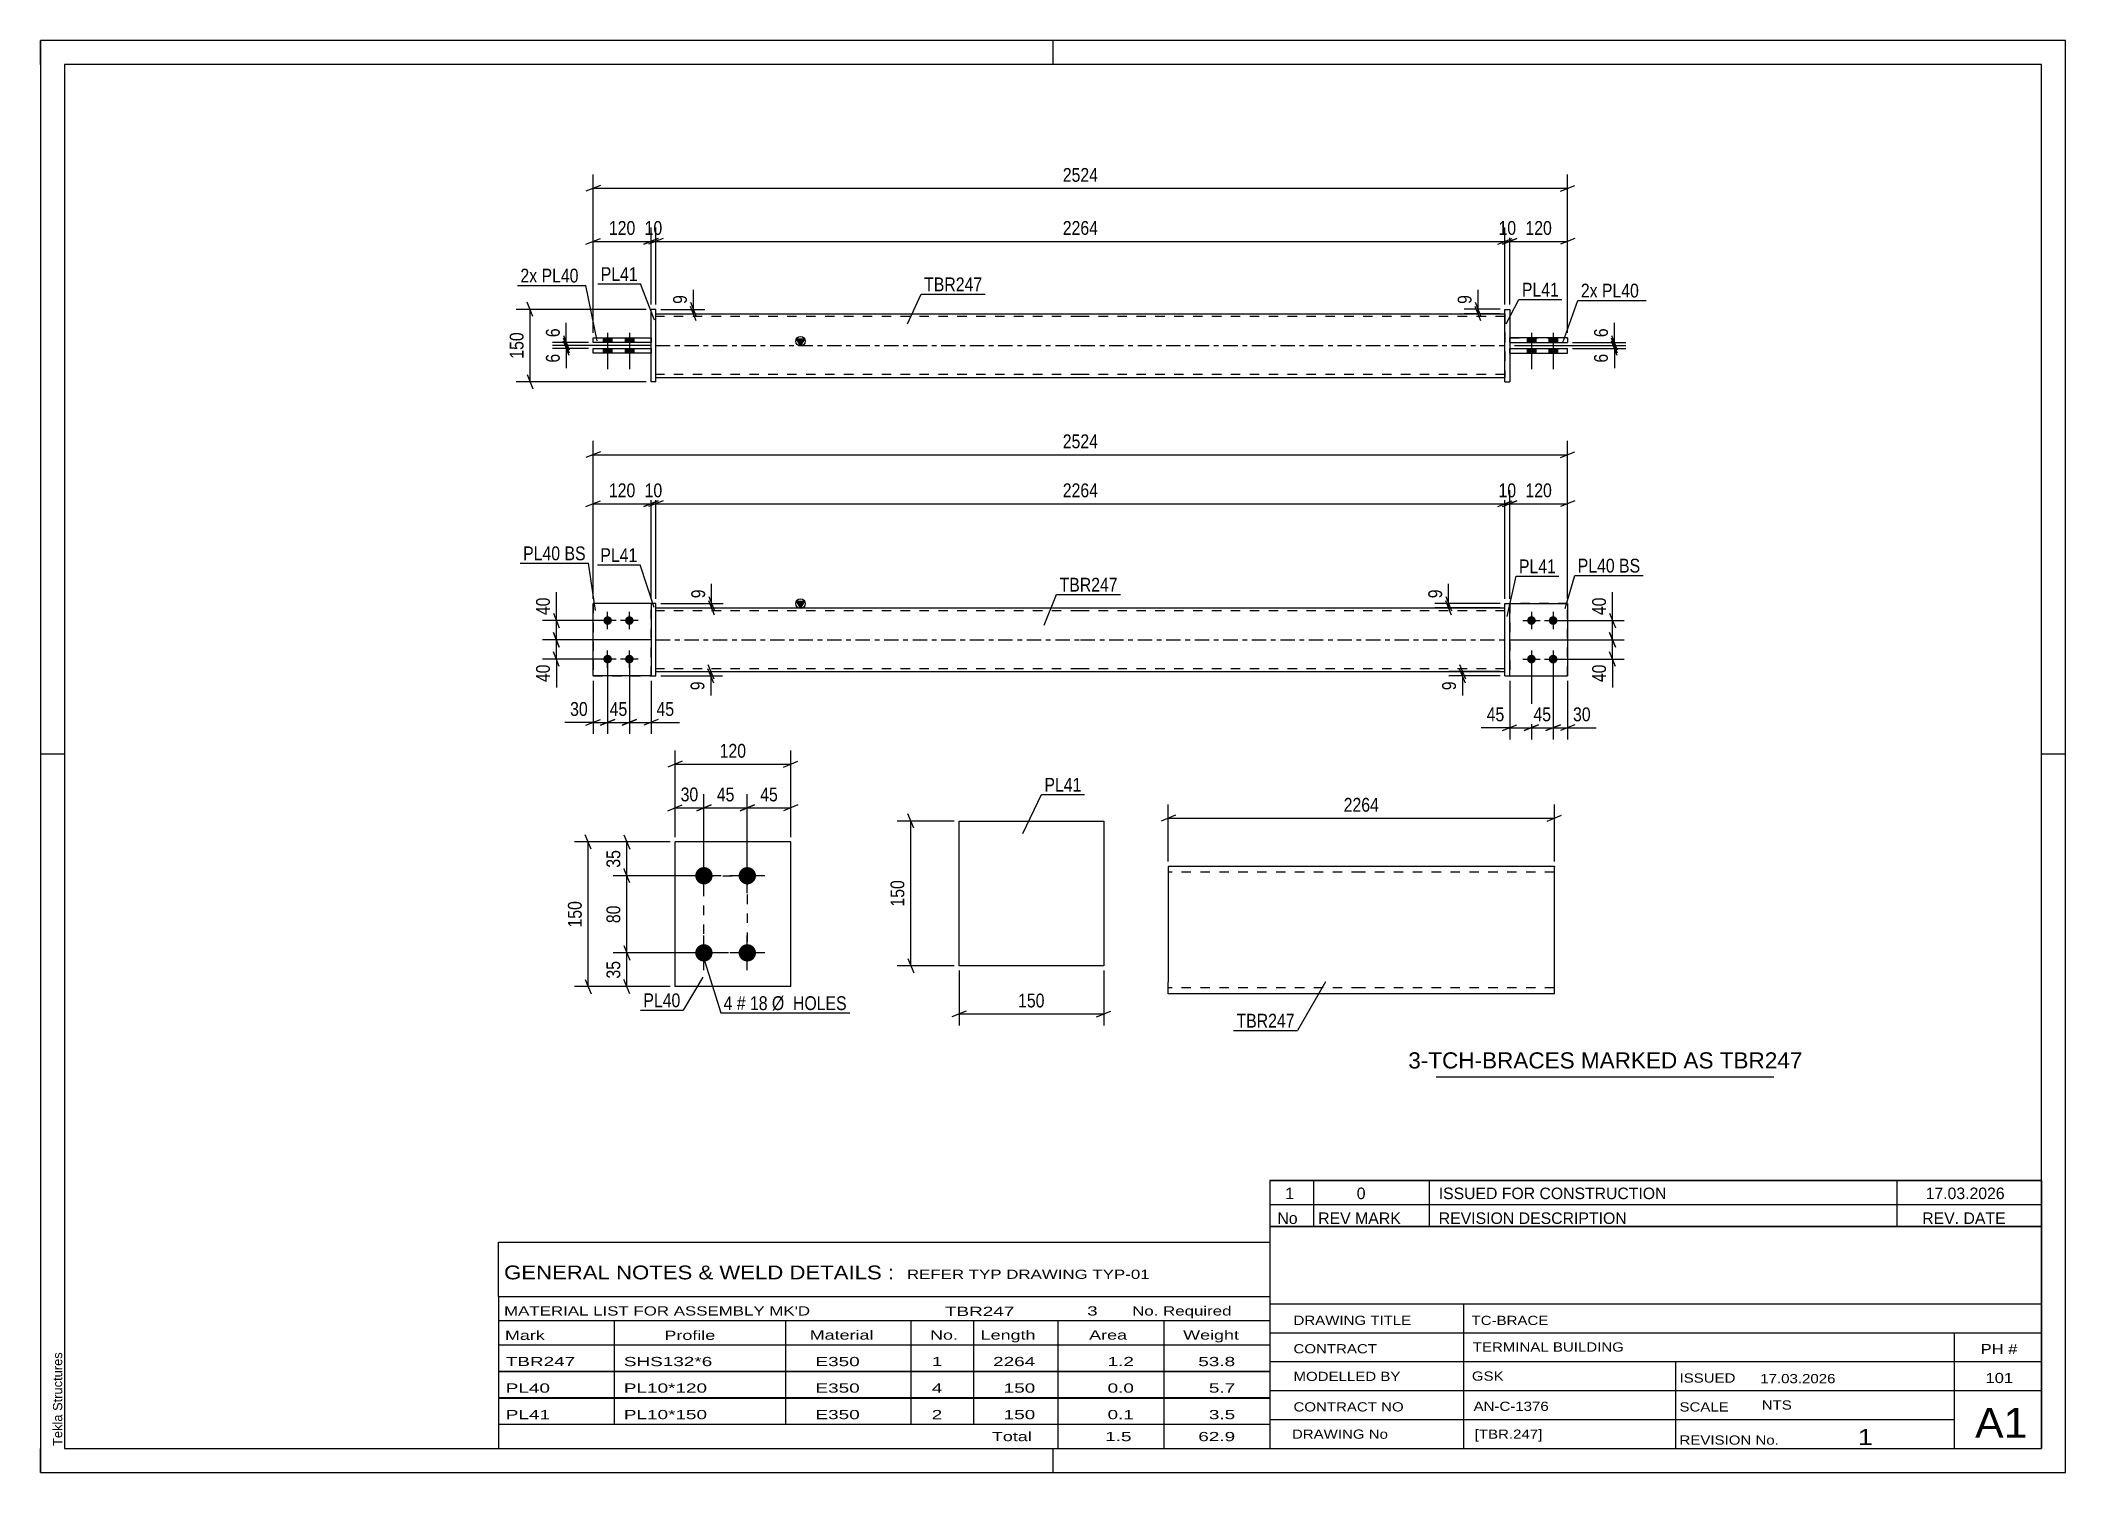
# Model space of a CAD drawing. Header units: millimetres. Extents: x 0 to 420, y 0 to 297.
import ezdxf

# ---------------------------------------------------------------- set-up
doc = ezdxf.new("R2010")
doc.units = ezdxf.units.MM
doc.linetypes.add('DXK_LINE_DOT2', pattern=[3.9198, 1.9599, -1.9599])
doc.linetypes.add('DXK_LINE_DOT3', pattern=[5.9187, 2.979, -0.9799, 0.9799, -0.9799])
doc.styles.add('Arial', font='ARIAL.TTF', dxfattribs={"height": 0.2})
doc.styles.add('Arial Narrow', font='ARIALN.TTF', dxfattribs={"height": 0.2})

# ---------------------------------------------------------------- blocks, each defined once
blk = doc.blocks.new('Unknown-582683552-1127')
at = {"color": 5, "linetype": 'Continuous'}
for p, q in [((420, 297), (0, 297)), ((0, 297), (0, 0)), ((0, 292), (0, 297)), ((210, 292), (210, 297)), ((420, 0), (420, 297)), ((415, 292), (5, 292)), ((5, 292), (5, 5)), ((415, 5), (415, 292)), ((5, 149), (0, 149)), ((420, 149), (415, 149)), ((0, 0), (0, 5)), ((5, 5), (415, 5)), ((210, 0), (210, 5)), ((0, 0), (420, 0))]:
    blk.add_line(p, q, dxfattribs=at)
at = {"color": 174, "linetype": 'Continuous', "style": 'Arial'}
blk.add_text('Tekla Structures', height=1.9102, rotation=90, dxfattribs=at).set_placement((4.5, 5.5))
blk = doc.blocks.new('Bolt-582683552-1424 - 1364')
at = {"linetype": 'Continuous'}
for points in [[(117.63, 175.8, -1), (117.63, 177.6, -1)], [(122.13, 175.8, -1), (122.13, 177.6, -1)], [(117.63, 167.8, -1), (117.63, 169.6, -1)], [(122.13, 167.8, -1), (122.13, 169.6, -1)]]:
    blk.add_hatch(color=1, dxfattribs=at).paths.add_polyline_path(points)
at = {"color": 1, "linetype": 'Continuous'}
for p, q in [((119.43, 176.7), (115.83, 176.7)), ((117.63, 174.9), (117.63, 178.5)), ((123.93, 176.7), (120.33, 176.7)), ((122.13, 174.9), (122.13, 178.5)), ((119.43, 168.7), (115.83, 168.7)), ((117.63, 166.9), (117.63, 170.5)), ((123.93, 168.7), (120.33, 168.7)), ((122.13, 166.9), (122.13, 170.5))]:
    blk.add_line(p, q, dxfattribs=at)
blk = doc.blocks.new('Part-582683552-1392 - 1364')
at = {"color": 7, "linetype": 'DXK_LINE_DOT2'}
for p, q in [((316.73, 180.2), (304.73, 180.2)), ((304.73, 180.2), (304.73, 165.2)), ((316.73, 165.2), (316.73, 180.2)), ((304.73, 165.2), (316.73, 165.2))]:
    blk.add_line(p, q, dxfattribs=at)
blk = doc.blocks.new('Part-582683552-1413 - 1364')
at = {"color": 2, "linetype": 'Continuous'}
for p, q in [((303.73, 180.2), (304.73, 180.2)), ((303.73, 165.2), (303.73, 180.2)), ((304.73, 165.2), (304.73, 180.2)), ((303.73, 165.2), (303.73, 165.2)), ((303.73, 165.2), (304.73, 165.2))]:
    blk.add_line(p, q, dxfattribs=at)
at = {"color": 7, "linetype": 'DXK_LINE_DOT2'}
for p, q in [((303.73, 180.2), (304.73, 180.2)), ((303.73, 165.2), (304.73, 165.2))]:
    blk.add_line(p, q, dxfattribs=at)
blk = doc.blocks.new('Part-582683552-1397 - 1364')
at = {"color": 2, "linetype": 'Continuous'}
for p, q in [((304.73, 180.2), (316.73, 180.2)), ((316.73, 180.2), (316.73, 165.2)), ((304.73, 165.2), (316.73, 165.2))]:
    blk.add_line(p, q, dxfattribs=at)
at = {"color": 7, "linetype": 'DXK_LINE_DOT2'}
blk.add_line((304.73, 180.2), (304.73, 165.2), dxfattribs=at)
blk = doc.blocks.new('Part-582683552-1412 - 1364')
at = {"linetype": 'Continuous'}
blk.add_hatch(color=2, dxfattribs=at).paths.add_polyline_path([(157.63, 179.3), (156.83, 180.7), (158.43, 180.7)])
at = {"color": 2, "linetype": 'Continuous'}
for p, q in [((157.63, 179.3), (156.83, 180.7)), ((156.83, 180.7), (158.43, 180.7)), ((158.43, 180.7), (157.63, 179.3)), ((127.63, 179.3), (215.63, 179.3)), ((215.73, 179.3), (303.73, 179.3)), ((127.63, 166.1), (215.63, 166.1)), ((215.73, 166.1), (303.73, 166.1))]:
    blk.add_line(p, q, dxfattribs=at)
at = {"color": 7, "linetype": 'DXK_LINE_DOT2'}
for p, q in [((127.63, 166.1), (127.63, 179.3)), ((215.63, 178.7), (127.63, 178.7)), ((303.73, 178.7), (215.73, 178.7)), ((303.73, 166.1), (303.73, 179.3)), ((215.63, 166.7), (127.63, 166.7)), ((303.73, 166.7), (215.73, 166.7))]:
    blk.add_line(p, q, dxfattribs=at)
at = {"color": 7, "linetype": 'DXK_LINE_DOT3'}
for p, q in [((127.63, 172.7), (215.63, 172.7)), ((215.73, 172.7), (303.73, 172.7))]:
    blk.add_line(p, q, dxfattribs=at)
at = {"color": 2, "linetype": 'Continuous'}
blk.add_circle((157.63, 180.2), 1, dxfattribs=at)
blk = doc.blocks.new('Bolt-582683552-1425 - 1364')
at = {"linetype": 'Continuous'}
for points in [[(309.23, 177.6, -1), (309.23, 175.8, -1)], [(313.73, 177.6, -1), (313.73, 175.8, -1)], [(309.23, 169.6, -1), (309.23, 167.8, -1)], [(313.73, 169.6, -1), (313.73, 167.8, -1)]]:
    blk.add_hatch(color=1, dxfattribs=at).paths.add_polyline_path(points)
at = {"color": 1, "linetype": 'Continuous'}
for p, q in [((307.43, 176.7), (311.03, 176.7)), ((309.23, 178.5), (309.23, 174.9)), ((311.93, 176.7), (315.53, 176.7)), ((313.73, 178.5), (313.73, 174.9)), ((307.43, 168.7), (311.03, 168.7)), ((309.23, 170.5), (309.23, 166.9)), ((311.93, 168.7), (315.53, 168.7)), ((313.73, 170.5), (313.73, 166.9))]:
    blk.add_line(p, q, dxfattribs=at)
blk = doc.blocks.new('Part-582683552-1440 - 1364')
at = {"color": 2, "linetype": 'Continuous'}
for p, q in [((127.63, 180.2), (126.63, 180.2)), ((126.63, 180.2), (126.63, 165.2)), ((127.63, 165.2), (127.63, 180.2)), ((126.63, 165.2), (127.63, 165.2))]:
    blk.add_line(p, q, dxfattribs=at)
blk = doc.blocks.new('Part-582683552-1445 - 1364')
at = {"color": 7, "linetype": 'DXK_LINE_DOT2'}
for p, q in [((126.63, 180.2), (114.63, 180.2)), ((114.63, 180.2), (114.63, 165.2)), ((126.63, 165.2), (126.63, 180.2)), ((114.63, 165.2), (126.63, 165.2))]:
    blk.add_line(p, q, dxfattribs=at)
blk = doc.blocks.new('Part-582683552-1450 - 1364')
at = {"color": 2, "linetype": 'Continuous'}
for p, q in [((126.63, 180.2), (114.63, 180.2)), ((114.63, 165.2), (114.63, 180.2)), ((126.63, 165.2), (114.63, 165.2))]:
    blk.add_line(p, q, dxfattribs=at)
at = {"color": 7, "linetype": 'DXK_LINE_DOT2'}
blk.add_line((126.63, 165.2), (126.63, 180.2), dxfattribs=at)
blk = doc.blocks.new('Part-582683552-1801 - 1765')
at = {"color": 2, "linetype": 'Continuous'}
for p, q in [((304.73, 234.34), (304.73, 235.34)), ((316.73, 235.34), (304.73, 235.34)), ((316.73, 235.34), (316.73, 234.34)), ((304.73, 234.34), (304.73, 234.34)), ((304.73, 234.34), (316.73, 234.34))]:
    blk.add_line(p, q, dxfattribs=at)
at = {"color": 7, "linetype": 'DXK_LINE_DOT2'}
for p, q in [((304.73, 235.34), (304.73, 235.34)), ((304.73, 235.34), (316.73, 235.34)), ((316.73, 235.34), (316.73, 235.34)), ((304.73, 234.34), (316.73, 234.34))]:
    blk.add_line(p, q, dxfattribs=at)
blk = doc.blocks.new('Bolt-582683552-1770 - 1765')
at = {"linetype": 'Continuous'}
for points in [[(310.13, 235.34), (308.33, 235.34), (308.33, 234.34), (310.13, 234.34)], [(310.13, 235.34), (308.33, 235.34), (308.33, 234.34), (310.13, 234.34)], [(314.63, 235.34), (312.83, 235.34), (312.83, 234.34), (314.63, 234.34)], [(314.63, 235.34), (312.83, 235.34), (312.83, 234.34), (314.63, 234.34)], [(310.13, 233.14), (308.33, 233.14), (308.33, 232.14), (310.13, 232.14)], [(310.13, 233.14), (308.33, 233.14), (308.33, 232.14), (310.13, 232.14)], [(314.63, 233.14), (312.83, 233.14), (312.83, 232.14), (314.63, 232.14)], [(314.63, 233.14), (312.83, 233.14), (312.83, 232.14), (314.63, 232.14)]]:
    blk.add_hatch(color=1, dxfattribs=at).paths.add_polyline_path(points)
at = {"color": 1, "linetype": 'Continuous'}
for p, q in [((308.33, 235.34), (308.33, 234.34)), ((308.33, 235.34), (308.33, 234.34)), ((309.23, 236.34), (309.23, 228.84)), ((309.23, 236.34), (309.23, 228.84)), ((310.13, 235.34), (310.13, 234.34)), ((310.13, 235.34), (310.13, 234.34)), ((312.83, 235.34), (312.83, 234.34)), ((312.83, 235.34), (312.83, 234.34)), ((313.73, 236.34), (313.73, 228.84)), ((313.73, 236.34), (313.73, 228.84)), ((314.63, 235.34), (314.63, 234.34)), ((314.63, 235.34), (314.63, 234.34)), ((308.33, 233.14), (308.33, 232.14)), ((308.33, 233.14), (308.33, 232.14)), ((310.13, 233.14), (310.13, 232.14)), ((310.13, 233.14), (310.13, 232.14)), ((312.83, 233.14), (312.83, 232.14)), ((312.83, 233.14), (312.83, 232.14)), ((314.63, 233.14), (314.63, 232.14)), ((314.63, 233.14), (314.63, 232.14))]:
    blk.add_line(p, q, dxfattribs=at)
blk = doc.blocks.new('Bolt-582683552-1769 - 1765')
at = {"linetype": 'Continuous'}
for points in [[(116.73, 234.35), (118.53, 234.35), (118.53, 235.35), (116.73, 235.35)], [(116.73, 234.35), (118.53, 234.35), (118.53, 235.35), (116.73, 235.35)], [(121.23, 234.35), (123.03, 234.35), (123.03, 235.35), (121.23, 235.35)], [(121.23, 234.35), (123.03, 234.35), (123.03, 235.35), (121.23, 235.35)], [(116.73, 232.15), (118.53, 232.15), (118.53, 233.15), (116.73, 233.15)], [(116.73, 232.15), (118.53, 232.15), (118.53, 233.15), (116.73, 233.15)], [(121.23, 232.15), (123.03, 232.15), (123.03, 233.15), (121.23, 233.15)], [(121.23, 232.15), (123.03, 232.15), (123.03, 233.15), (121.23, 233.15)]]:
    blk.add_hatch(color=1, dxfattribs=at).paths.add_polyline_path(points)
at = {"color": 1, "linetype": 'Continuous'}
for p, q in [((116.73, 235.35), (116.73, 234.35)), ((116.73, 235.35), (116.73, 234.35)), ((117.63, 236.35), (117.63, 228.85)), ((117.63, 236.35), (117.63, 228.85)), ((118.53, 235.35), (118.53, 234.35)), ((118.53, 235.35), (118.53, 234.35)), ((121.23, 235.35), (121.23, 234.35)), ((121.23, 235.35), (121.23, 234.35)), ((122.13, 236.35), (122.13, 228.85)), ((122.13, 236.35), (122.13, 228.85)), ((123.03, 235.35), (123.03, 234.35)), ((123.03, 235.35), (123.03, 234.35)), ((116.73, 233.15), (116.73, 232.15)), ((116.73, 233.15), (116.73, 232.15)), ((118.53, 233.15), (118.53, 232.15)), ((118.53, 233.15), (118.53, 232.15)), ((121.23, 233.15), (121.23, 232.15)), ((121.23, 233.15), (121.23, 232.15)), ((123.03, 233.15), (123.03, 232.15)), ((123.03, 233.15), (123.03, 232.15))]:
    blk.add_line(p, q, dxfattribs=at)
blk = doc.blocks.new('Part-582683552-1796 - 1765')
at = {"color": 2, "linetype": 'Continuous'}
for p, q in [((303.73, 241.24), (303.73, 241.24)), ((303.73, 226.24), (303.73, 241.24)), ((303.73, 241.24), (304.73, 241.24)), ((304.73, 241.24), (304.73, 241.24)), ((304.73, 241.24), (304.73, 226.24)), ((303.73, 226.24), (303.73, 226.24)), ((303.73, 226.24), (304.73, 226.24)), ((304.73, 226.24), (304.73, 226.24))]:
    blk.add_line(p, q, dxfattribs=at)
at = {"color": 7, "linetype": 'DXK_LINE_DOT2'}
for p, q in [((303.73, 241.24), (303.73, 241.24)), ((303.73, 241.24), (304.73, 241.24)), ((303.73, 226.24), (304.73, 226.24))]:
    blk.add_line(p, q, dxfattribs=at)
blk = doc.blocks.new('Part-582683552-1771 - 1765')
at = {"color": 2, "linetype": 'Continuous'}
for p, q in [((127.63, 241.24), (126.63, 241.24)), ((126.63, 226.24), (126.63, 241.24)), ((127.63, 226.24), (127.63, 241.24)), ((127.63, 226.24), (126.63, 226.24))]:
    blk.add_line(p, q, dxfattribs=at)
blk = doc.blocks.new('Part-582683552-1776 - 1765')
at = {"color": 2, "linetype": 'Continuous'}
for p, q in [((114.63, 235.35), (126.63, 235.35)), ((114.63, 234.35), (114.63, 235.35)), ((126.63, 235.35), (126.63, 234.35)), ((126.63, 234.35), (114.63, 234.35))]:
    blk.add_line(p, q, dxfattribs=at)
blk = doc.blocks.new('Part-582683552-1781 - 1765')
at = {"color": 2, "linetype": 'Continuous'}
for p, q in [((114.63, 232.15), (114.63, 233.15)), ((114.63, 233.15), (126.63, 233.15)), ((126.63, 232.15), (114.63, 232.15)), ((126.63, 233.15), (126.63, 232.15))]:
    blk.add_line(p, q, dxfattribs=at)
blk = doc.blocks.new('Part-582683552-1806 - 1765')
at = {"color": 2, "linetype": 'Continuous'}
for p, q in [((304.73, 232.14), (304.73, 233.14)), ((304.73, 233.14), (316.73, 233.14)), ((304.73, 232.14), (304.73, 232.14)), ((304.73, 232.14), (316.73, 232.14)), ((316.73, 232.14), (316.73, 233.14))]:
    blk.add_line(p, q, dxfattribs=at)
at = {"color": 7, "linetype": 'DXK_LINE_DOT2'}
for p, q in [((304.73, 233.14), (316.73, 233.14)), ((304.73, 232.14), (316.73, 232.14))]:
    blk.add_line(p, q, dxfattribs=at)
blk = doc.blocks.new('Part-582683552-1811 - 1765')
at = {"linetype": 'Continuous'}
blk.add_hatch(color=2, dxfattribs=at).paths.add_polyline_path([(157.63, 233.74), (156.83, 235.14), (158.43, 235.14)])
at = {"color": 2, "linetype": 'Continuous'}
for p, q in [((127.63, 240.34), (215.63, 240.34)), ((215.73, 240.34), (303.73, 240.34)), ((157.63, 233.74), (156.83, 235.14)), ((156.83, 235.14), (158.43, 235.14)), ((158.43, 235.14), (157.63, 233.74)), ((127.63, 227.14), (215.63, 227.14)), ((215.73, 227.14), (303.73, 227.14))]:
    blk.add_line(p, q, dxfattribs=at)
at = {"color": 7, "linetype": 'DXK_LINE_DOT2'}
for p, q in [((127.63, 227.14), (127.63, 240.34)), ((215.63, 239.74), (127.63, 239.74)), ((303.73, 239.74), (215.73, 239.74)), ((303.73, 240.34), (303.73, 227.14)), ((215.63, 227.74), (127.63, 227.74)), ((303.73, 227.74), (215.73, 227.74))]:
    blk.add_line(p, q, dxfattribs=at)
at = {"color": 7, "linetype": 'DXK_LINE_DOT3'}
for p, q in [((127.63, 233.74), (215.63, 233.74)), ((215.73, 233.74), (303.73, 233.74))]:
    blk.add_line(p, q, dxfattribs=at)
at = {"color": 2, "linetype": 'Continuous'}
blk.add_circle((157.63, 234.64), 1, dxfattribs=at)
blk = doc.blocks.new('Bolt-582683552-2117 - 2049')
at = {"linetype": 'Continuous'}
for points in [[(137.6, 121.97, -1), (137.6, 125.57, -1)], [(146.6, 121.97, -1), (146.6, 125.57, -1)], [(137.6, 105.97, -1), (137.6, 109.57, -1)], [(146.6, 105.97, -1), (146.6, 109.57, -1)]]:
    blk.add_hatch(color=1, dxfattribs=at).paths.add_polyline_path(points)
at = {"color": 1, "linetype": 'Continuous'}
for p, q in [((137.6, 120.17), (137.6, 127.37)), ((146.6, 120.17), (146.6, 127.37)), ((141.2, 123.77), (134, 123.77)), ((150.2, 123.77), (143, 123.77)), ((137.6, 104.17), (137.6, 111.37)), ((146.6, 104.17), (146.6, 111.37)), ((141.2, 107.77), (134, 107.77)), ((150.2, 107.77), (143, 107.77))]:
    blk.add_line(p, q, dxfattribs=at)
blk = doc.blocks.new('Part-582683552-2056 - 2049')
at = {"color": 2, "linetype": 'Continuous'}
for p, q in [((155.6, 130.77), (131.6, 130.77)), ((131.6, 100.77), (131.6, 130.77)), ((155.6, 100.77), (155.6, 130.77)), ((155.6, 100.77), (131.6, 100.77))]:
    blk.add_line(p, q, dxfattribs=at)
blk = doc.blocks.new('Part-582683552-2258 - 2252')
at = {"color": 2, "linetype": 'Continuous'}
for p, q in [((190.51, 105.11), (190.51, 135.11)), ((190.51, 135.11), (220.51, 135.11)), ((220.51, 135.11), (220.51, 105.11)), ((220.51, 105.11), (190.51, 105.11))]:
    blk.add_line(p, q, dxfattribs=at)
blk = doc.blocks.new('Part-582683552-2281 - 2275')
at = {"color": 2, "linetype": 'Continuous'}
for p, q in [((273.9, 125.7), (233.9, 125.7)), ((233.9, 125.7), (233.9, 101.7)), ((314, 125.7), (274, 125.7)), ((314, 125.7), (314, 125.52)), ((314, 99.3), (314, 125.52)), ((233.9, 100.01), (233.9, 101.7)), ((233.9, 99.49), (233.9, 100.01)), ((233.9, 99.3), (233.9, 99.49)), ((273.9, 99.3), (233.9, 99.3)), ((314, 99.3), (274, 99.3))]:
    blk.add_line(p, q, dxfattribs=at)
at = {"color": 7, "linetype": 'DXK_LINE_DOT2'}
for p, q in [((273.9, 124.5), (233.9, 124.5)), ((314, 124.5), (274, 124.5)), ((233.9, 100.01), (233.9, 101.7)), ((233.9, 100.5), (233.9, 100.59)), ((233.9, 100.5), (233.9, 100.59)), ((273.9, 100.5), (233.9, 100.5)), ((233.9, 99.3), (233.9, 99.3)), ((314, 100.5), (274, 100.5)), ((314, 100.5), (314, 100.59))]:
    blk.add_line(p, q, dxfattribs=at)
blk = doc.blocks.new('Rectangle-582683552-2237 - 2049')
at = {"color": 1, "linetype": 'DXK_LINE_DOT2'}
blk.add_lwpolyline([(137.6, 123.77), (146.6, 123.77), (146.6, 107.77), (137.6, 107.77), (137.6, 123.77)], close=True, dxfattribs=at)
blk = doc.blocks.new('StraightDimension-582683552-1621 - 1364')
at = {"color": 7, "linetype": 'Continuous'}
for p, q in [((117.63, 167.7), (117.63, 153.17)), ((122.13, 167.7), (122.13, 153.17)), ((116.13, 154.97), (119.13, 156.17)), ((117.63, 155.57), (122.13, 155.57)), ((123.63, 156.17), (120.63, 154.97))]:
    blk.add_line(p, q, dxfattribs=at)
at = {"color": 0}
blk.add_wipeout([(122.31, 156.32), (122.31, 160.52), (117.45, 160.52), (117.45, 156.32)], dxfattribs=at)
at = {"color": 3, "style": 'Arial Narrow'}
blk.add_text('45', height=2.863, dxfattribs=at).set_placement((118.05, 156.92))
blk = doc.blocks.new('StraightDimension-582683552-1557 - 1364')
at = {"color": 7, "linetype": 'Continuous'}
for p, q in [((302.73, 166.1), (292.08, 166.1)), ((302.73, 165.2), (292.08, 165.2)), ((294.33, 167.6), (295.53, 164.6)), ((295.53, 163.7), (294.33, 166.7)), ((294.93, 165.2), (294.93, 166.1))]:
    blk.add_line(p, q, dxfattribs=at)
at = {"color": 0}
blk.add_wipeout([(294.18, 164.67), (289.98, 164.67), (289.98, 161.65), (294.18, 161.65)], dxfattribs=at)
at = {"color": 7, "linetype": 'Continuous'}
blk.add_line((294.93, 165.2), (294.93, 161.12), dxfattribs=at)
blk.add_line((294.93, 165.2), (294.93, 161.12), dxfattribs=at)
at = {"color": 3, "style": 'Arial Narrow'}
blk.add_text('9', height=2.86, rotation=90.0002, dxfattribs=at).set_placement((293.58, 162.25))
blk = doc.blocks.new('StraightDimension-582683552-1489 - 1364')
at = {"color": 7, "linetype": 'Continuous'}
for p, q in [((304.73, 172.7), (328.44, 172.7)), ((325.44, 174.2), (326.64, 171.2)), ((326.04, 168.7), (326.04, 172.7)), ((314.73, 168.7), (328.44, 168.7)), ((326.64, 167.2), (325.44, 170.2))]:
    blk.add_line(p, q, dxfattribs=at)
at = {"color": 0}
blk.add_wipeout([(325.29, 168.17), (321.09, 168.17), (321.09, 163.32), (325.29, 163.32)], dxfattribs=at)
at = {"color": 7, "linetype": 'Continuous'}
blk.add_line((326.04, 168.7), (326.04, 162.79), dxfattribs=at)
blk.add_line((326.04, 168.7), (326.04, 162.79), dxfattribs=at)
at = {"color": 3, "style": 'Arial Narrow'}
blk.add_text('40', height=2.863, rotation=90.0002, dxfattribs=at).set_placement((324.69, 163.92))
blk = doc.blocks.new('StraightDimension-582683552-1692 - 1364')
at = {"color": 7, "linetype": 'Continuous'}
for p, q in [((127.63, 181.2), (127.63, 203.77)), ((303.73, 181.2), (303.73, 203.77)), ((129.13, 201.52), (126.13, 200.32)), ((127.63, 200.92), (303.73, 200.92)), ((302.23, 200.32), (305.23, 201.52))]:
    blk.add_line(p, q, dxfattribs=at)
at = {"color": 0}
blk.add_wipeout([(219.94, 201.67), (219.94, 205.87), (211.43, 205.87), (211.43, 201.67)], dxfattribs=at)
at = {"color": 3, "style": 'Arial Narrow'}
blk.add_text('2264', height=2.863, dxfattribs=at).set_placement((212.03, 202.27))
blk = doc.blocks.new('StraightDimension-582683552-1628 - 1364')
at = {"color": 7, "linetype": 'Continuous'}
for p, q in [((114.63, 164.2), (114.63, 153.17)), ((117.63, 167.7), (117.63, 153.17)), ((113.13, 154.97), (116.13, 156.17)), ((114.63, 155.57), (117.63, 155.57)), ((119.13, 156.17), (116.13, 154.97))]:
    blk.add_line(p, q, dxfattribs=at)
at = {"color": 0}
blk.add_wipeout([(114.11, 156.32), (114.11, 160.52), (109.25, 160.52), (109.25, 156.32)], dxfattribs=at)
at = {"color": 7, "linetype": 'Continuous'}
blk.add_line((114.63, 155.57), (108.73, 155.57), dxfattribs=at)
blk.add_line((114.63, 155.57), (108.73, 155.57), dxfattribs=at)
at = {"color": 3, "style": 'Arial Narrow'}
blk.add_text('30', height=2.863, dxfattribs=at).set_placement((109.85, 156.92))
blk = doc.blocks.new('StraightDimension-582683552-1517 - 1364')
at = {"color": 7, "linetype": 'Continuous'}
for p, q in [((304.73, 164.2), (304.73, 152.06)), ((309.23, 167.7), (309.23, 152.06)), ((303.23, 153.86), (306.23, 155.06)), ((304.73, 154.46), (309.23, 154.46)), ((310.73, 155.06), (307.73, 153.86))]:
    blk.add_line(p, q, dxfattribs=at)
at = {"color": 0}
blk.add_wipeout([(304.21, 155.21), (304.21, 159.41), (299.35, 159.41), (299.35, 155.21)], dxfattribs=at)
at = {"color": 7, "linetype": 'Continuous'}
blk.add_line((304.73, 154.46), (298.83, 154.46), dxfattribs=at)
blk.add_line((304.73, 154.46), (298.83, 154.46), dxfattribs=at)
at = {"color": 3, "style": 'Arial Narrow'}
blk.add_text('45', height=2.863, dxfattribs=at).set_placement((299.95, 155.81))
blk = doc.blocks.new('StraightDimension-582683552-1533 - 1364')
at = {"color": 7, "linetype": 'Continuous'}
for p, q in [((309.23, 167.7), (309.23, 152.06)), ((313.73, 167.7), (313.73, 152.06)), ((307.73, 153.86), (310.73, 155.06)), ((309.23, 154.46), (313.73, 154.46)), ((315.23, 155.06), (312.23, 153.86))]:
    blk.add_line(p, q, dxfattribs=at)
at = {"color": 0}
blk.add_wipeout([(313.91, 155.21), (313.91, 159.41), (309.05, 159.41), (309.05, 155.21)], dxfattribs=at)
at = {"color": 3, "style": 'Arial Narrow'}
blk.add_text('45', height=2.863, dxfattribs=at).set_placement((309.65, 155.81))
blk = doc.blocks.new('StraightDimension-582683552-1459 - 1364')
at = {"color": 7, "linetype": 'Continuous'}
for p, q in [((291.45, 181.7), (292.65, 178.7)), ((292.65, 177.8), (291.45, 180.8)), ((302.73, 180.2), (289.2, 180.2)), ((302.73, 179.3), (289.2, 179.3)), ((292.05, 179.3), (292.05, 180.2))]:
    blk.add_line(p, q, dxfattribs=at)
at = {"color": 0}
blk.add_wipeout([(291.3, 183.75), (287.1, 183.75), (287.1, 180.72), (291.3, 180.72)], dxfattribs=at)
at = {"color": 7, "linetype": 'Continuous'}
blk.add_line((292.05, 180.2), (292.05, 184.28), dxfattribs=at)
blk.add_line((292.05, 180.2), (292.05, 184.28), dxfattribs=at)
at = {"color": 3, "style": 'Arial Narrow'}
blk.add_text('9', height=2.86, rotation=90.0002, dxfattribs=at).set_placement((290.7, 181.32))
blk = doc.blocks.new('StraightDimension-582683552-1715 - 1364')
at = {"color": 7, "linetype": 'Continuous'}
for p, q in [((114.63, 181.2), (114.63, 203.77)), ((126.63, 181.2), (126.63, 203.77)), ((113.13, 200.32), (116.13, 201.52)), ((114.63, 200.92), (126.63, 200.92)), ((128.13, 201.52), (125.13, 200.32))]:
    blk.add_line(p, q, dxfattribs=at)
at = {"color": 0}
blk.add_wipeout([(123.97, 201.67), (123.97, 205.87), (117.29, 205.87), (117.29, 201.67)], dxfattribs=at)
at = {"color": 3, "style": 'Arial Narrow'}
blk.add_text('120', height=2.863, dxfattribs=at).set_placement((117.89, 202.27))
blk = doc.blocks.new('StraightDimension-582683552-1470 - 1364')
at = {"color": 7, "linetype": 'Continuous'}
for p, q in [((314.73, 176.7), (328.44, 176.7)), ((325.44, 178.2), (326.64, 175.2)), ((326.04, 172.7), (326.04, 176.7)), ((304.73, 172.7), (328.44, 172.7)), ((326.64, 171.2), (325.44, 174.2))]:
    blk.add_line(p, q, dxfattribs=at)
at = {"color": 0}
blk.add_wipeout([(325.29, 182.08), (321.09, 182.08), (321.09, 177.22), (325.29, 177.22)], dxfattribs=at)
at = {"color": 7, "linetype": 'Continuous'}
blk.add_line((326.04, 176.7), (326.04, 182.6), dxfattribs=at)
blk.add_line((326.04, 176.7), (326.04, 182.6), dxfattribs=at)
at = {"color": 3, "style": 'Arial Narrow'}
blk.add_text('40', height=2.863, rotation=90.0002, dxfattribs=at).set_placement((324.69, 177.82))
blk = doc.blocks.new('StraightDimension-582683552-1543 - 1364')
at = {"color": 7, "linetype": 'Continuous'}
for p, q in [((313.73, 167.7), (313.73, 152.06)), ((316.73, 164.2), (316.73, 152.06)), ((312.23, 153.86), (315.23, 155.06)), ((313.73, 154.46), (316.73, 154.46)), ((318.23, 155.06), (315.23, 153.86))]:
    blk.add_line(p, q, dxfattribs=at)
at = {"color": 0}
blk.add_wipeout([(322.11, 155.21), (322.11, 159.41), (317.26, 159.41), (317.26, 155.21)], dxfattribs=at)
at = {"color": 7, "linetype": 'Continuous'}
blk.add_line((316.73, 154.46), (322.64, 154.46), dxfattribs=at)
blk.add_line((316.73, 154.46), (322.64, 154.46), dxfattribs=at)
at = {"color": 3, "style": 'Arial Narrow'}
blk.add_text('30', height=2.863, dxfattribs=at).set_placement((317.86, 155.81))
blk = doc.blocks.new('StraightDimension-582683552-1566 - 1364')
at = {"color": 7, "linetype": 'Continuous'}
for p, q in [((116.63, 176.7), (104.15, 176.7)), ((106.4, 178.2), (107.6, 175.2)), ((107, 172.7), (107, 176.7)), ((126.63, 172.7), (104.15, 172.7)), ((107.6, 171.2), (106.4, 174.2))]:
    blk.add_line(p, q, dxfattribs=at)
at = {"color": 0}
blk.add_wipeout([(106.25, 182.08), (102.05, 182.08), (102.05, 177.22), (106.25, 177.22)], dxfattribs=at)
at = {"color": 7, "linetype": 'Continuous'}
blk.add_line((107, 176.7), (107, 182.6), dxfattribs=at)
blk.add_line((107, 176.7), (107, 182.6), dxfattribs=at)
at = {"color": 3, "style": 'Arial Narrow'}
blk.add_text('40', height=2.863, rotation=90.0002, dxfattribs=at).set_placement((105.65, 177.82))
blk = doc.blocks.new('StraightDimension-582683552-1579 - 1364')
at = {"color": 7, "linetype": 'Continuous'}
for p, q in [((126.63, 172.7), (104.15, 172.7)), ((106.4, 174.2), (107.6, 171.2)), ((107, 168.7), (107, 172.7)), ((116.63, 168.7), (104.15, 168.7)), ((107.6, 167.2), (106.4, 170.2))]:
    blk.add_line(p, q, dxfattribs=at)
at = {"color": 0}
blk.add_wipeout([(106.25, 168.17), (102.05, 168.17), (102.05, 163.32), (106.25, 163.32)], dxfattribs=at)
at = {"color": 7, "linetype": 'Continuous'}
blk.add_line((107, 168.7), (107, 162.79), dxfattribs=at)
blk.add_line((107, 168.7), (107, 162.79), dxfattribs=at)
at = {"color": 3, "style": 'Arial Narrow'}
blk.add_text('40', height=2.863, rotation=90.0002, dxfattribs=at).set_placement((105.65, 163.92))
blk = doc.blocks.new('StraightDimension-582683552-1593 - 1364')
at = {"color": 7, "linetype": 'Continuous'}
for p, q in [((138.59, 181.7), (139.79, 178.7)), ((139.79, 177.8), (138.59, 180.8)), ((128.63, 180.2), (141.59, 180.2)), ((128.63, 179.3), (141.59, 179.3)), ((139.19, 179.3), (139.19, 180.2))]:
    blk.add_line(p, q, dxfattribs=at)
at = {"color": 0}
blk.add_wipeout([(138.44, 183.75), (134.24, 183.75), (134.24, 180.72), (138.44, 180.72)], dxfattribs=at)
at = {"color": 7, "linetype": 'Continuous'}
blk.add_line((139.19, 180.2), (139.19, 184.28), dxfattribs=at)
blk.add_line((139.19, 180.2), (139.19, 184.28), dxfattribs=at)
at = {"color": 3, "style": 'Arial Narrow'}
blk.add_text('9', height=2.86, rotation=90.0002, dxfattribs=at).set_placement((137.84, 181.32))
blk = doc.blocks.new('StraightDimension-582683552-1602 - 1364')
at = {"color": 7, "linetype": 'Continuous'}
for p, q in [((128.63, 166.1), (141.44, 166.1)), ((128.63, 165.2), (141.44, 165.2)), ((138.44, 167.6), (139.64, 164.6)), ((139.64, 163.7), (138.44, 166.7)), ((139.04, 165.2), (139.04, 166.1))]:
    blk.add_line(p, q, dxfattribs=at)
at = {"color": 0}
blk.add_wipeout([(138.29, 164.67), (134.09, 164.67), (134.09, 161.65), (138.29, 161.65)], dxfattribs=at)
at = {"color": 7, "linetype": 'Continuous'}
blk.add_line((139.04, 165.2), (139.04, 161.12), dxfattribs=at)
blk.add_line((139.04, 165.2), (139.04, 161.12), dxfattribs=at)
at = {"color": 3, "style": 'Arial Narrow'}
blk.add_text('9', height=2.86, rotation=90.0002, dxfattribs=at).set_placement((137.69, 162.25))
blk = doc.blocks.new('StraightDimension-582683552-1675 - 1364')
at = {"color": 7, "linetype": 'Continuous'}
for p, q in [((303.73, 181.2), (303.73, 203.77)), ((304.73, 181.2), (304.73, 203.77)), ((302.23, 200.32), (305.23, 201.52)), ((306.23, 201.52), (303.23, 200.32)), ((303.73, 200.92), (304.73, 200.92))]:
    blk.add_line(p, q, dxfattribs=at)
at = {"color": 0}
blk.add_wipeout([(306.66, 201.67), (306.66, 205.87), (301.8, 205.87), (301.8, 201.67)], dxfattribs=at)
at = {"color": 3, "style": 'Arial Narrow'}
blk.add_text('10', height=2.863, dxfattribs=at).set_placement((302.4, 202.27))
blk = doc.blocks.new('StraightDimension-582683552-1611 - 1364')
at = {"color": 7, "linetype": 'Continuous'}
for p, q in [((122.13, 167.7), (122.13, 153.17)), ((126.63, 164.2), (126.63, 153.17)), ((120.63, 154.97), (123.63, 156.17)), ((122.13, 155.57), (126.63, 155.57)), ((128.13, 156.17), (125.13, 154.97))]:
    blk.add_line(p, q, dxfattribs=at)
at = {"color": 0}
blk.add_wipeout([(132.01, 156.32), (132.01, 160.52), (127.16, 160.52), (127.16, 156.32)], dxfattribs=at)
at = {"color": 7, "linetype": 'Continuous'}
blk.add_line((126.63, 155.57), (132.54, 155.57), dxfattribs=at)
blk.add_line((126.63, 155.57), (132.54, 155.57), dxfattribs=at)
at = {"color": 3, "style": 'Arial Narrow'}
blk.add_text('45', height=2.863, dxfattribs=at).set_placement((127.76, 156.92))
blk = doc.blocks.new('StraightDimension-582683552-1639 - 1364')
at = {"color": 7, "linetype": 'Continuous'}
for p, q in [((116.13, 211.69), (113.13, 210.49)), ((114.63, 181.2), (114.63, 213.94)), ((114.63, 211.09), (316.73, 211.09)), ((315.23, 210.49), (318.23, 211.69)), ((316.73, 181.2), (316.73, 213.94))]:
    blk.add_line(p, q, dxfattribs=at)
at = {"color": 0}
blk.add_wipeout([(219.94, 211.84), (219.94, 216.04), (211.43, 216.04), (211.43, 211.84)], dxfattribs=at)
at = {"color": 3, "style": 'Arial Narrow'}
blk.add_text('2524', height=2.863, dxfattribs=at).set_placement((212.03, 212.44))
blk = doc.blocks.new('StraightDimension-582683552-1653 - 1364')
at = {"color": 7, "linetype": 'Continuous'}
for p, q in [((304.73, 181.2), (304.73, 203.77)), ((316.73, 181.2), (316.73, 203.77)), ((303.23, 200.32), (306.23, 201.52)), ((304.73, 200.92), (316.73, 200.92)), ((318.23, 201.52), (315.23, 200.32))]:
    blk.add_line(p, q, dxfattribs=at)
at = {"color": 0}
blk.add_wipeout([(314.07, 201.67), (314.07, 205.87), (307.39, 205.87), (307.39, 201.67)], dxfattribs=at)
at = {"color": 3, "style": 'Arial Narrow'}
blk.add_text('120', height=2.863, dxfattribs=at).set_placement((307.99, 202.27))
blk = doc.blocks.new('StraightDimension-582683552-1701 - 1364')
at = {"color": 7, "linetype": 'Continuous'}
for p, q in [((126.63, 181.2), (126.63, 203.77)), ((127.63, 181.2), (127.63, 203.77)), ((125.13, 200.32), (128.13, 201.52)), ((129.13, 201.52), (126.13, 200.32)), ((126.63, 200.92), (127.63, 200.92))]:
    blk.add_line(p, q, dxfattribs=at)
at = {"color": 0}
blk.add_wipeout([(129.56, 201.67), (129.56, 205.87), (124.7, 205.87), (124.7, 201.67)], dxfattribs=at)
at = {"color": 3, "style": 'Arial Narrow'}
blk.add_text('10', height=2.863, dxfattribs=at).set_placement((125.3, 202.27))
blk = doc.blocks.new('StraightDimension-582683552-1865 - 1765')
at = {"color": 7, "linetype": 'Continuous'}
for p, q in [((304.73, 242.25), (304.73, 258.19)), ((316.73, 236.34), (316.73, 258.19)), ((303.23, 254.74), (306.23, 255.94)), ((304.73, 255.34), (316.73, 255.34)), ((318.23, 255.94), (315.23, 254.74))]:
    blk.add_line(p, q, dxfattribs=at)
at = {"color": 0}
blk.add_wipeout([(314.07, 256.09), (314.07, 260.29), (307.39, 260.29), (307.39, 256.09)], dxfattribs=at)
at = {"color": 3, "style": 'Arial Narrow'}
blk.add_text('120', height=2.863, dxfattribs=at).set_placement((307.99, 256.69))
blk = doc.blocks.new('StraightDimension-582683552-1855 - 1765')
at = {"color": 7, "linetype": 'Continuous'}
for p, q in [((303.73, 242.25), (303.73, 258.19)), ((304.73, 242.25), (304.73, 258.19)), ((302.23, 254.74), (305.23, 255.94)), ((306.23, 255.94), (303.23, 254.74)), ((303.73, 255.34), (304.73, 255.34))]:
    blk.add_line(p, q, dxfattribs=at)
at = {"color": 0}
blk.add_wipeout([(306.66, 256.09), (306.66, 260.29), (301.8, 260.29), (301.8, 256.09)], dxfattribs=at)
at = {"color": 3, "style": 'Arial Narrow'}
blk.add_text('10', height=2.863, dxfattribs=at).set_placement((302.4, 256.69))
blk = doc.blocks.new('StraightDimension-582683552-1814 - 1765')
at = {"color": 7, "linetype": 'Continuous'}
for p, q in [((114.63, 236.34), (114.63, 269.19)), ((316.73, 236.34), (316.73, 269.19)), ((116.13, 266.94), (113.13, 265.74)), ((114.63, 266.34), (316.73, 266.34)), ((315.23, 265.74), (318.23, 266.94))]:
    blk.add_line(p, q, dxfattribs=at)
at = {"color": 0}
blk.add_wipeout([(219.94, 267.09), (219.94, 271.29), (211.43, 271.29), (211.43, 267.09)], dxfattribs=at)
at = {"color": 3, "style": 'Arial Narrow'}
blk.add_text('2524', height=2.863, dxfattribs=at).set_placement((212.03, 267.69))
blk = doc.blocks.new('StraightDimension-582683552-1825 - 1765')
at = {"color": 7, "linetype": 'Continuous'}
for p, q in [((126.63, 242.24), (126.63, 258.19)), ((127.63, 242.24), (127.63, 258.19)), ((125.13, 254.74), (128.13, 255.94)), ((129.13, 255.94), (126.13, 254.74)), ((126.63, 255.34), (127.63, 255.34))]:
    blk.add_line(p, q, dxfattribs=at)
at = {"color": 0}
blk.add_wipeout([(129.56, 256.09), (129.56, 260.29), (124.7, 260.29), (124.7, 256.09)], dxfattribs=at)
at = {"color": 3, "style": 'Arial Narrow'}
blk.add_text('10', height=2.863, dxfattribs=at).set_placement((125.3, 256.69))
blk = doc.blocks.new('StraightDimension-582683552-1835 - 1765')
at = {"color": 7, "linetype": 'Continuous'}
for p, q in [((114.63, 236.35), (114.63, 258.19)), ((126.63, 242.24), (126.63, 258.19)), ((113.13, 254.74), (116.13, 255.94)), ((114.63, 255.34), (126.63, 255.34)), ((128.13, 255.94), (125.13, 254.74))]:
    blk.add_line(p, q, dxfattribs=at)
at = {"color": 0}
blk.add_wipeout([(123.97, 256.09), (123.97, 260.29), (117.29, 260.29), (117.29, 256.09)], dxfattribs=at)
at = {"color": 3, "style": 'Arial Narrow'}
blk.add_text('120', height=2.863, dxfattribs=at).set_placement((117.89, 256.69))
blk = doc.blocks.new('StraightDimension-582683552-1845 - 1765')
at = {"color": 7, "linetype": 'Continuous'}
for p, q in [((127.63, 242.24), (127.63, 258.19)), ((303.73, 242.24), (303.73, 258.19)), ((129.13, 255.94), (126.13, 254.74)), ((127.63, 255.34), (303.73, 255.34)), ((302.23, 254.74), (305.23, 255.94))]:
    blk.add_line(p, q, dxfattribs=at)
at = {"color": 0}
blk.add_wipeout([(219.94, 256.09), (219.94, 260.29), (211.43, 260.29), (211.43, 256.09)], dxfattribs=at)
at = {"color": 3, "style": 'Arial Narrow'}
blk.add_text('2264', height=2.863, dxfattribs=at).set_placement((212.03, 256.69))
blk = doc.blocks.new('StraightDimension-582683552-1940 - 1765')
at = {"color": 7, "linetype": 'Continuous'}
for p, q in [((325.83, 235.84), (327.03, 232.84)), ((327.03, 232.24), (325.83, 235.24)), ((305.73, 233.74), (328.83, 233.74)), ((317.73, 234.34), (328.83, 234.34)), ((326.43, 233.74), (326.43, 234.34))]:
    blk.add_line(p, q, dxfattribs=at)
at = {"color": 0}
blk.add_wipeout([(325.68, 237.9), (321.48, 237.9), (321.48, 234.87), (325.68, 234.87)], dxfattribs=at)
at = {"color": 7, "linetype": 'Continuous'}
blk.add_line((326.43, 234.34), (326.43, 238.42), dxfattribs=at)
blk.add_line((326.43, 234.34), (326.43, 238.42), dxfattribs=at)
at = {"color": 3, "style": 'Arial Narrow'}
blk.add_text('6', height=2.86, rotation=90.0002, dxfattribs=at).set_placement((325.08, 235.47))
blk = doc.blocks.new('StraightDimension-582683552-1876 - 1765')
at = {"color": 7, "linetype": 'Continuous'}
for p, q in [((125.63, 241.24), (98.69, 241.24)), ((102.14, 239.74), (100.94, 242.74)), ((101.54, 226.24), (101.54, 241.24)), ((100.94, 227.74), (102.14, 224.74)), ((125.63, 226.24), (98.69, 226.24))]:
    blk.add_line(p, q, dxfattribs=at)
at = {"color": 0}
blk.add_wipeout([(100.79, 237.09), (96.59, 237.09), (96.59, 230.4), (100.79, 230.4)], dxfattribs=at)
at = {"color": 3, "style": 'Arial Narrow'}
blk.add_text('150', height=2.863, rotation=90.0002, dxfattribs=at).set_placement((100.19, 231))
blk = doc.blocks.new('StraightDimension-582683552-1887 - 1765')
at = {"color": 7, "linetype": 'Continuous'}
for p, q in [((128.63, 241.24), (137.81, 241.24)), ((128.63, 240.34), (137.81, 240.34)), ((134.81, 242.74), (136.01, 239.74)), ((136.01, 238.84), (134.81, 241.84)), ((135.41, 240.34), (135.41, 241.24))]:
    blk.add_line(p, q, dxfattribs=at)
at = {"color": 0}
blk.add_wipeout([(134.66, 244.8), (130.46, 244.8), (130.46, 241.77), (134.66, 241.77)], dxfattribs=at)
at = {"color": 7, "linetype": 'Continuous'}
blk.add_line((135.41, 241.24), (135.41, 245.32), dxfattribs=at)
blk.add_line((135.41, 241.24), (135.41, 245.32), dxfattribs=at)
at = {"color": 3, "style": 'Arial Narrow'}
blk.add_text('9', height=2.86, rotation=90.0002, dxfattribs=at).set_placement((134.06, 242.37))
blk = doc.blocks.new('StraightDimension-582683552-1898 - 1765')
at = {"color": 7, "linetype": 'Continuous'}
for p, q in [((108.44, 235.85), (109.64, 232.85)), ((109.64, 232.24), (108.44, 235.24)), ((113.63, 234.35), (106.19, 234.35)), ((126.63, 233.74), (106.19, 233.74)), ((109.04, 233.74), (109.04, 234.35))]:
    blk.add_line(p, q, dxfattribs=at)
at = {"color": 0}
blk.add_wipeout([(108.29, 237.9), (104.09, 237.9), (104.09, 234.87), (108.29, 234.87)], dxfattribs=at)
at = {"color": 7, "linetype": 'Continuous'}
blk.add_line((109.04, 234.35), (109.04, 238.42), dxfattribs=at)
blk.add_line((109.04, 234.35), (109.04, 238.42), dxfattribs=at)
at = {"color": 3, "style": 'Arial Narrow'}
blk.add_text('6', height=2.86, rotation=90.0002, dxfattribs=at).set_placement((107.69, 235.47))
blk = doc.blocks.new('StraightDimension-582683552-1914 - 1765')
at = {"color": 7, "linetype": 'Continuous'}
for p, q in [((108.44, 235.24), (109.64, 232.24)), ((126.63, 233.74), (106.19, 233.74)), ((113.63, 233.15), (106.19, 233.15)), ((109.64, 231.65), (108.44, 234.65)), ((109.04, 233.15), (109.04, 233.74))]:
    blk.add_line(p, q, dxfattribs=at)
at = {"color": 0}
blk.add_wipeout([(108.29, 232.62), (104.09, 232.62), (104.09, 229.59), (108.29, 229.59)], dxfattribs=at)
at = {"color": 7, "linetype": 'Continuous'}
blk.add_line((109.04, 233.15), (109.04, 229.07), dxfattribs=at)
blk.add_line((109.04, 233.15), (109.04, 229.07), dxfattribs=at)
at = {"color": 3, "style": 'Arial Narrow'}
blk.add_text('6', height=2.86, rotation=90.0002, dxfattribs=at).set_placement((107.69, 230.19))
blk = doc.blocks.new('StraightDimension-582683552-1931 - 1765')
at = {"color": 7, "linetype": 'Continuous'}
for p, q in [((325.83, 235.24), (327.03, 232.24)), ((305.73, 233.74), (328.83, 233.74)), ((317.73, 233.14), (328.83, 233.14)), ((327.03, 231.64), (325.83, 234.64)), ((326.43, 233.14), (326.43, 233.74))]:
    blk.add_line(p, q, dxfattribs=at)
at = {"color": 0}
blk.add_wipeout([(325.68, 232.62), (321.48, 232.62), (321.48, 229.59), (325.68, 229.59)], dxfattribs=at)
at = {"color": 7, "linetype": 'Continuous'}
blk.add_line((326.43, 233.14), (326.43, 229.07), dxfattribs=at)
blk.add_line((326.43, 233.14), (326.43, 229.07), dxfattribs=at)
at = {"color": 3, "style": 'Arial Narrow'}
blk.add_text('6', height=2.86, rotation=90.0002, dxfattribs=at).set_placement((325.08, 230.19))
blk = doc.blocks.new('StraightDimension-582683552-1950 - 1765')
at = {"color": 7, "linetype": 'Continuous'}
for p, q in [((302.73, 241.25), (295.3, 241.25)), ((302.73, 240.34), (295.3, 240.34)), ((297.55, 242.75), (298.75, 239.75)), ((298.75, 238.84), (297.55, 241.84)), ((298.15, 240.34), (298.15, 241.25))]:
    blk.add_line(p, q, dxfattribs=at)
at = {"color": 0}
blk.add_wipeout([(297.4, 244.8), (293.2, 244.8), (293.2, 241.77), (297.4, 241.77)], dxfattribs=at)
at = {"color": 7, "linetype": 'Continuous'}
blk.add_line((298.15, 241.25), (298.15, 245.32), dxfattribs=at)
blk.add_line((298.15, 241.25), (298.15, 245.32), dxfattribs=at)
at = {"color": 3, "style": 'Arial Narrow'}
blk.add_text('9', height=2.86, rotation=90.0002, dxfattribs=at).set_placement((296.8, 242.37))
blk = doc.blocks.new('StraightDimension-582683552-2184 - 2049')
at = {"color": 7, "linetype": 'Continuous'}
for p, q in [((146.6, 124.77), (146.6, 140.7)), ((155.6, 131.77), (155.6, 140.7)), ((145.1, 137.25), (148.1, 138.45)), ((146.6, 137.85), (155.6, 137.85)), ((157.1, 138.45), (154.1, 137.25))]:
    blk.add_line(p, q, dxfattribs=at)
at = {"color": 0}
blk.add_wipeout([(153.53, 138.6), (153.53, 142.8), (148.67, 142.8), (148.67, 138.6)], dxfattribs=at)
at = {"color": 3, "style": 'Arial Narrow'}
blk.add_text('45', height=2.863, dxfattribs=at).set_placement((149.27, 139.2))
blk = doc.blocks.new('StraightDimension-582683552-2137 - 2049')
at = {"color": 7, "linetype": 'Continuous'}
for p, q in [((136.6, 123.77), (118.75, 123.77)), ((122.2, 122.27), (121, 125.27)), ((121.6, 107.77), (121.6, 123.77)), ((121, 109.27), (122.2, 106.27)), ((136.6, 107.77), (118.75, 107.77))]:
    blk.add_line(p, q, dxfattribs=at)
at = {"color": 0}
blk.add_wipeout([(120.85, 118.2), (116.65, 118.2), (116.65, 113.34), (120.85, 113.34)], dxfattribs=at)
at = {"color": 3, "style": 'Arial Narrow'}
blk.add_text('80', height=2.863, rotation=90.0002, dxfattribs=at).set_placement((120.25, 113.94))
blk = doc.blocks.new('StraightDimension-582683552-2121 - 2049')
at = {"color": 7, "linetype": 'Continuous'}
for p, q in [((130.6, 130.77), (118.75, 130.77)), ((121, 132.27), (122.2, 129.27)), ((121.6, 123.77), (121.6, 130.77)), ((136.6, 123.77), (118.75, 123.77)), ((122.2, 122.27), (121, 125.27))]:
    blk.add_line(p, q, dxfattribs=at)
at = {"color": 0}
blk.add_wipeout([(120.85, 129.7), (116.65, 129.7), (116.65, 124.84), (120.85, 124.84)], dxfattribs=at)
at = {"color": 3, "style": 'Arial Narrow'}
blk.add_text('35', height=2.863, rotation=90.0002, dxfattribs=at).set_placement((120.25, 125.44))
blk = doc.blocks.new('StraightDimension-582683552-2150 - 2049')
at = {"color": 7, "linetype": 'Continuous'}
for p, q in [((121, 109.27), (122.2, 106.27)), ((136.6, 107.77), (118.75, 107.77)), ((121.6, 100.77), (121.6, 107.77)), ((122.2, 99.27), (121, 102.27)), ((130.6, 100.77), (118.75, 100.77))]:
    blk.add_line(p, q, dxfattribs=at)
at = {"color": 0}
blk.add_wipeout([(120.85, 106.7), (116.65, 106.7), (116.65, 101.84), (120.85, 101.84)], dxfattribs=at)
at = {"color": 3, "style": 'Arial Narrow'}
blk.add_text('35', height=2.863, rotation=90.0002, dxfattribs=at).set_placement((120.25, 102.44))
blk = doc.blocks.new('StraightDimension-582683552-2167 - 2049')
at = {"color": 7, "linetype": 'Continuous'}
for p, q in [((130.6, 130.77), (110.75, 130.77)), ((114.2, 129.27), (113, 132.27)), ((113.6, 100.77), (113.6, 130.77)), ((113, 102.27), (114.2, 99.27)), ((130.6, 100.77), (110.75, 100.77))]:
    blk.add_line(p, q, dxfattribs=at)
at = {"color": 0}
blk.add_wipeout([(112.85, 119.11), (108.65, 119.11), (108.65, 112.43), (112.85, 112.43)], dxfattribs=at)
at = {"color": 3, "style": 'Arial Narrow'}
blk.add_text('150', height=2.863, rotation=90.0002, dxfattribs=at).set_placement((112.25, 113.03))
blk = doc.blocks.new('StraightDimension-582683552-2197 - 2049')
at = {"color": 7, "linetype": 'Continuous'}
for p, q in [((137.6, 124.77), (137.6, 140.7)), ((146.6, 124.77), (146.6, 140.7)), ((136.1, 137.25), (139.1, 138.45)), ((137.6, 137.85), (146.6, 137.85)), ((148.1, 138.45), (145.1, 137.25))]:
    blk.add_line(p, q, dxfattribs=at)
at = {"color": 0}
blk.add_wipeout([(144.53, 138.6), (144.53, 142.8), (139.67, 142.8), (139.67, 138.6)], dxfattribs=at)
at = {"color": 3, "style": 'Arial Narrow'}
blk.add_text('45', height=2.863, dxfattribs=at).set_placement((140.27, 139.2))
blk = doc.blocks.new('StraightDimension-582683552-2207 - 2049')
at = {"color": 7, "linetype": 'Continuous'}
for p, q in [((131.6, 131.77), (131.6, 140.7)), ((137.6, 124.77), (137.6, 140.7)), ((130.1, 137.25), (133.1, 138.45)), ((131.6, 137.85), (137.6, 137.85)), ((139.1, 138.45), (136.1, 137.25))]:
    blk.add_line(p, q, dxfattribs=at)
at = {"color": 0}
blk.add_wipeout([(137.03, 138.6), (137.03, 142.8), (132.17, 142.8), (132.17, 138.6)], dxfattribs=at)
at = {"color": 3, "style": 'Arial Narrow'}
blk.add_text('30', height=2.863, dxfattribs=at).set_placement((132.77, 139.2))
blk = doc.blocks.new('StraightDimension-582683552-2221 - 2049')
at = {"color": 7, "linetype": 'Continuous'}
for p, q in [((133.1, 147.5), (130.1, 146.3)), ((131.6, 131.77), (131.6, 149.75)), ((154.1, 146.3), (157.1, 147.5)), ((155.6, 131.77), (155.6, 149.75)), ((131.6, 146.9), (155.6, 146.9))]:
    blk.add_line(p, q, dxfattribs=at)
at = {"color": 0}
blk.add_wipeout([(146.94, 147.65), (146.94, 151.85), (140.26, 151.85), (140.26, 147.65)], dxfattribs=at)
at = {"color": 3, "style": 'Arial Narrow'}
blk.add_text('120', height=2.863, dxfattribs=at).set_placement((140.86, 148.25))
blk = doc.blocks.new('StraightDimension-582683552-2260 - 2252')
at = {"color": 7, "linetype": 'Continuous'}
for p, q in [((190.51, 104.11), (190.51, 92.71)), ((220.51, 104.11), (220.51, 92.71)), ((192.01, 95.71), (189.01, 94.51)), ((190.51, 95.11), (220.51, 95.11)), ((219.01, 94.51), (222.01, 95.71))]:
    blk.add_line(p, q, dxfattribs=at)
at = {"color": 0}
blk.add_wipeout([(208.85, 95.86), (208.85, 100.06), (202.16, 100.06), (202.16, 95.86)], dxfattribs=at)
at = {"color": 3, "style": 'Arial Narrow'}
blk.add_text('150', height=2.863, dxfattribs=at).set_placement((202.76, 96.46))
blk = doc.blocks.new('StraightDimension-582683552-2265 - 2252')
at = {"color": 7, "linetype": 'Continuous'}
for p, q in [((189.51, 135.11), (177.66, 135.11)), ((181.11, 133.61), (179.91, 136.61)), ((180.51, 105.11), (180.51, 135.11)), ((189.51, 105.11), (177.66, 105.11)), ((179.91, 106.61), (181.11, 103.61))]:
    blk.add_line(p, q, dxfattribs=at)
at = {"color": 0}
blk.add_wipeout([(179.76, 123.46), (175.56, 123.46), (175.56, 116.77), (179.76, 116.77)], dxfattribs=at)
at = {"color": 3, "style": 'Arial Narrow'}
blk.add_text('150', height=2.863, rotation=90.0002, dxfattribs=at).set_placement((179.16, 117.37))
blk = doc.blocks.new('StraightDimension-582683552-2286 - 2275')
at = {"color": 7, "linetype": 'Continuous'}
for p, q in [((235.4, 136.3), (232.4, 135.1)), ((233.9, 126.7), (233.9, 138.55)), ((233.9, 135.7), (314, 135.7)), ((312.5, 135.1), (315.5, 136.3)), ((314, 126.7), (314, 138.55))]:
    blk.add_line(p, q, dxfattribs=at)
at = {"color": 0}
blk.add_wipeout([(278.2, 136.45), (278.2, 140.65), (269.69, 140.65), (269.69, 136.45)], dxfattribs=at)
at = {"color": 3, "style": 'Arial Narrow'}
blk.add_text('2264', height=2.863, dxfattribs=at).set_placement((270.29, 137.05))
blk = doc.blocks.new('Unknown-582683552-4058')
at = {"color": 7, "linetype": 'Continuous'}
for p, q in [((95, 47.75), (255, 47.75)), ((95, 36.5), (95, 47.75)), ((255, 47.75), (255, 36.5)), ((95, 36.5), (255, 36.5)), ((95, 36.5), (95, 31.5)), ((255, 36.5), (255, 31.5)), ((95, 31.5), (255, 31.5)), ((95, 31.5), (95, 26.5)), ((119, 31.5), (119, 26.5)), ((154.5, 31.5), (154.5, 26.5)), ((180.5, 31.5), (180.5, 26.5)), ((193.5, 31.5), (193.5, 26.5)), ((211, 31.5), (211, 26.5)), ((233, 31.5), (233, 26.5)), ((255, 31.5), (255, 26.5)), ((95, 26.5), (255, 26.5)), ((95, 26.45), (95, 21.05)), ((95, 26.45), (255, 26.45)), ((119, 26.5), (119, 21)), ((154.5, 26.5), (154.5, 21)), ((180.5, 26.5), (180.5, 21)), ((193.5, 26.5), (193.5, 21)), ((211, 26.5), (211, 21)), ((233, 26.5), (233, 21)), ((255, 26.45), (255, 21.05)), ((95, 21.05), (255, 21.05)), ((119, 21), (119, 15.5)), ((154.5, 21), (154.5, 15.5)), ((180.5, 21), (180.5, 15.5)), ((193.5, 21), (193.5, 15.5)), ((211, 21), (211, 15.5)), ((233, 21), (233, 15.5)), ((95, 20.95), (95, 15.55)), ((95, 20.95), (255, 20.95)), ((255, 20.95), (255, 15.55)), ((95, 15.55), (255, 15.55)), ((95, 15.45), (95, 10.05)), ((95, 15.45), (255, 15.45)), ((119, 15.5), (119, 10)), ((154.5, 15.5), (154.5, 10)), ((180.5, 15.5), (180.5, 10)), ((193.5, 15.5), (193.5, 10)), ((211, 15.5), (211, 10)), ((233, 15.5), (233, 10)), ((255, 15.45), (255, 10.05)), ((95, 10.05), (255, 10.05)), ((95, 10), (255, 10)), ((95, 10), (95, 5)), ((211, 10), (211, 5)), ((233, 10), (233, 5)), ((255, 10), (255, 5)), ((95, 5), (255, 5))]:
    blk.add_line(p, q, dxfattribs=at)
at = {"color": 7, "style": 'Arial Narrow'}
for s, height, width, p in [('GENERAL NOTES & WELD DETAILS :', 2.8633, 1.4, (96.15, 40.06)), ('REFER TYP DRAWING TYP-01', 1.9089, 1.6, (179.7, 40.16)), ("MATERIAL LIST FOR ASSEMBLY MK'D", 1.9089, 1.6, (96.15, 32.56)), ('TBR247', 1.909, 1.794707, (187.59, 32.47)), ('3', 1.91, 1.794707, (217.08, 32.56)), ('No. Required', 1.9089, 1.6, (226.41, 32.56)), ('Mark', 1.909, 1.7, (96.34, 27.5)), ('Profile', 1.909, 1.7, (129.41, 27.5)), ('Material', 1.909, 1.7, (159.54, 27.56)), ('No.', 1.909, 1.7, (184.5, 27.56)), ('Length', 1.909, 1.7, (195, 27.56)), ('Area', 1.909, 1.7, (217.5, 27.56)), ('Weight', 1.909, 1.7, (237, 27.56))]:
    blk.add_text(s, height=height, dxfattribs=dict(at, width=width)).set_placement(p)
at = {"color": 7, "linetype": 'Continuous', "style": 'Arial Narrow'}
for s, height, width, p in [('TBR247', 1.909, 1.794707, (96.5, 22.06)), ('SHS132*6', 1.909, 1.794707, (121, 22.06)), ('E350', 1.909, 1.794707, (160.74, 22.06)), ('1', 1.91, 1.794707, (184.86, 22.06)), ('2264', 1.909, 1.794707, (197.58, 22.06)), ('1.2', 1.909, 1.794707, (221.32, 22.06)), ('53.8', 1.909, 1.794707, (240.14, 22.06)), ('PL40', 1.909, 1.794707, (96.5, 16.56)), ('PL10*120', 1.909, 1.794707, (121, 16.56)), ('E350', 1.909, 1.794707, (160.74, 16.56)), ('4', 1.91, 1.794707, (184.86, 16.56)), ('150', 1.909, 1.794707, (199.77, 16.56)), ('0.0', 1.909, 1.794707, (221.32, 16.56)), ('5.7', 1.909, 1.794707, (242.33, 16.56)), ('PL41', 1.909, 1.794707, (96.5, 11.06)), ('PL10*150', 1.909, 1.794707, (121, 11.06)), ('E350', 1.909, 1.794707, (160.74, 11.06)), ('2', 1.91, 1.794707, (184.86, 11.06)), ('150', 1.909, 1.794707, (199.77, 11.06)), ('0.1', 1.909, 1.794707, (221.32, 11.06)), ('3.5', 1.909, 1.794707, (242.33, 11.06)), ('Total', 1.909, 1.7, (197.33, 6.5)), ('1.5', 1.909, 1.794707, (220.83, 6.5)), ('62.9', 1.909, 1.794707, (240.14, 6.5))]:
    blk.add_text(s, height=height, dxfattribs=dict(at, width=width)).set_placement(p)
blk = doc.blocks.new('Unknown-582683552-4056')
at = {"color": 7, "linetype": 'Continuous'}
for p, q in [((255, 51.05), (255, 5)), ((255, 51.05), (415, 51.05)), ((415, 51), (415, 5)), ((255, 35), (415, 35)), ((295.14, 35), (295.14, 5)), ((255, 29), (415, 29)), ((397, 5.05), (397, 29.05)), ((255, 23), (415, 23)), ((339.14, 23), (339.14, 5)), ((255, 17), (415, 17)), ((255, 11), (397, 11)), ((255, 5), (415, 5))]:
    blk.add_line(p, q, dxfattribs=at)
at = {"color": 7, "style": 'Arial Narrow'}
for s, height, width, p in [('DRAWING TITLE', 1.9089, 1.425378, (259.88, 30.61)), ('TC-BRACE', 1.909, 1.425378, (296.81, 30.59)), ('CONTRACT', 1.909, 1.425378, (259.88, 24.71)), ('TERMINAL BUILDING', 1.9089, 1.425378, (297.06, 25.07)), ('MODELLED BY', 1.9089, 1.425378, (259.88, 18.98)), ('GSK', 1.909, 1.425378, (296.88, 19.04)), ('ISSUED', 1.909, 1.425378, (339.94, 18.64)), ('17.03.2026', 1.909, 1.425378, (356.69, 18.52)), ('CONTRACT NO', 1.9089, 1.425378, (259.88, 12.66)), ('AN-C-1376', 1.909, 1.425378, (297.23, 12.78)), ('SCALE', 1.909, 1.425378, (339.94, 12.65)), ('A1', 6.204, 1.25, (401.24, 7.2)), ('DRAWING No', 1.909, 1.425378, (259.56, 7)), ('[TBR.247]', 1.909, 1.425378, (297.46, 6.99)), ('1', 3.34, 1.5, (376.91, 5.68)), ('REVISION No.', 1.9089, 1.425378, (339.94, 5.77))]:
    blk.add_text(s, height=height, dxfattribs=dict(at, width=width)).set_placement(p)
at = {"color": 7, "linetype": 'Continuous', "style": 'Arial Narrow'}
for s, height, width, p in [('PH #', 2.1, 1.42538, (402.4, 24.55)), ('101', 2.1, 1.42538, (403.41, 18.55)), ('NTS', 1.909, 1.425378, (357, 13.05))]:
    blk.add_text(s, height=height, dxfattribs=dict(at, width=width)).set_placement(p)
blk = doc.blocks.new('Unknown-582683552-4057')
at = {"color": 7, "linetype": 'Continuous'}
for p, q in [((255, 60.55), (415, 60.55)), ((415, 60.55), (255, 60.55)), ((255, 60.55), (255, 55.55)), ((264, 60.55), (264, 55.55)), ((288, 60.55), (288, 55.55)), ((385, 60.55), (385, 55.55)), ((415, 60.55), (415, 55.55)), ((255, 55.55), (415, 55.55)), ((255, 55.55), (255, 51.05)), ((255, 55.55), (415, 55.55)), ((264, 55.55), (264, 51.05)), ((288, 55.55), (288, 51.05)), ((385, 55.55), (385, 51.05)), ((415, 55.55), (415, 51.05)), ((415, 51.05), (255, 51.05))]:
    blk.add_line(p, q, dxfattribs=at)
at = {"color": 7, "linetype": 'Continuous', "style": 'Arial Narrow'}
for s, height, width, p in [('1', 2.39, 1.196471, (258.16, 56.7)), ('0', 2.39, 1.196471, (273, 56.7)), ('ISSUED FOR CONSTRUCTION', 2.3861, 1.196471, (290, 56.7)), ('17.03.2026', 2.386, 1.196471, (391, 56.7)), ('No', 2.386, 1.2, (256.54, 51.55)), ('REV MARK', 2.386, 1.2, (265, 51.55)), ('REVISION DESCRIPTION', 2.3861, 1.2, (290, 51.55)), ('REV. DATE', 2.386, 1.2, (390.28, 51.55))]:
    blk.add_text(s, height=height, dxfattribs=dict(at, width=width)).set_placement(p)
blk = doc.blocks.new('Unknown-582683552-4059')
at = {"color": 7, "linetype": 'Continuous'}
blk.add_line((289.5, 82.05), (359.5, 82.05), dxfattribs=at)
at = {"color": 7, "style": 'Arial'}
blk.add_text('3-TCH-BRACES MARKED AS TBR247', height=3.3428, dxfattribs=at).set_placement((283.69, 83.8))
blk = doc.blocks.new('Mark-582683552-1408 - 1364')
at = {"color": 0}
blk.add_wipeout([(223.41, 182.7), (223.41, 185.7), (211.36, 185.7), (211.36, 182.7)], dxfattribs=at)
blk.add_wipeout([(223.41, 182.7), (223.41, 185.7), (211.36, 185.7), (211.36, 182.7)], dxfattribs=at)
at = {"color": 30, "linetype": 'Continuous'}
for p, q in [((208.16, 175.75), (210.76, 182.1)), ((210.76, 182.1), (224.01, 182.1))]:
    blk.add_line(p, q, dxfattribs=at)
at = {"color": 3, "style": 'Arial Narrow'}
blk.add_text('TBR247', height=2.863, dxfattribs=at).set_placement((211.36, 182.7))
blk = doc.blocks.new('Mark-582683552-1436 - 1364')
at = {"color": 0}
blk.add_wipeout([(123.79, 188.84), (123.79, 191.84), (116.12, 191.84), (116.12, 188.84)], dxfattribs=at)
blk.add_wipeout([(123.79, 188.84), (123.79, 191.84), (116.12, 191.84), (116.12, 188.84)], dxfattribs=at)
at = {"color": 30, "linetype": 'Continuous'}
for p in [(115.52, 188.24), (127.27, 179.39)]:
    blk.add_line(p, (124.39, 188.24), dxfattribs=at)
at = {"color": 3, "style": 'Arial Narrow'}
blk.add_text('PL41', height=2.863, dxfattribs=at).set_placement((116.12, 188.84))
blk = doc.blocks.new('MarkSet-582683552-1750 - 1364')
at = {"color": 0}
blk.add_wipeout([(107.78, 189.2), (107.78, 192.2), (100.1, 192.2), (100.1, 189.2)], dxfattribs=at)
blk.add_wipeout([(107.78, 189.2), (107.78, 192.2), (100.1, 192.2), (100.1, 189.2)], dxfattribs=at)
blk.add_wipeout([(113.06, 189.2), (113.06, 192.2), (108.68, 192.2), (108.68, 189.2)], dxfattribs=at)
blk.add_wipeout([(113.06, 189.2), (113.06, 192.2), (108.68, 192.2), (108.68, 189.2)], dxfattribs=at)
at = {"color": 30, "linetype": 'Continuous'}
for p in [(99.5, 188.6), (115.13, 178.78)]:
    blk.add_line(p, (113.66, 188.6), dxfattribs=at)
at = {"color": 3, "style": 'Arial Narrow'}
for s, p in [('PL40', (100.1, 189.2)), ('BS', (108.68, 189.2))]:
    blk.add_text(s, height=2.863, dxfattribs=at).set_placement(p)
blk = doc.blocks.new('MarkSet-582683552-1756 - 1364')
at = {"color": 0}
blk.add_wipeout([(326.5, 186.65), (326.5, 189.65), (318.83, 189.65), (318.83, 186.65)], dxfattribs=at)
blk.add_wipeout([(326.5, 186.65), (326.5, 189.65), (318.83, 189.65), (318.83, 186.65)], dxfattribs=at)
at = {"color": 30, "linetype": 'Continuous'}
blk.add_line((316.26, 179.17), (318.23, 186.05), dxfattribs=at)
at = {"color": 0}
blk.add_wipeout([(331.78, 186.65), (331.78, 189.65), (327.4, 189.65), (327.4, 186.65)], dxfattribs=at)
blk.add_wipeout([(331.78, 186.65), (331.78, 189.65), (327.4, 189.65), (327.4, 186.65)], dxfattribs=at)
at = {"color": 30, "linetype": 'Continuous'}
blk.add_line((318.23, 186.05), (332.38, 186.05), dxfattribs=at)
at = {"color": 3, "style": 'Arial Narrow'}
for s, p in [('PL40', (318.83, 186.65)), ('BS', (327.4, 186.65))]:
    blk.add_text(s, height=2.863, dxfattribs=at).set_placement(p)
blk = doc.blocks.new('Mark-582683552-3866 - 1364')
at = {"color": 0}
blk.add_wipeout([(314.32, 186.5), (314.32, 189.5), (306.64, 189.5), (306.64, 186.5)], dxfattribs=at)
blk.add_wipeout([(314.32, 186.5), (314.32, 189.5), (306.64, 189.5), (306.64, 186.5)], dxfattribs=at)
at = {"color": 30, "linetype": 'Continuous'}
for p, q in [((304.19, 177.54), (306.04, 185.9)), ((306.04, 185.9), (314.92, 185.9))]:
    blk.add_line(p, q, dxfattribs=at)
at = {"color": 3, "style": 'Arial Narrow'}
blk.add_text('PL41', height=2.863, dxfattribs=at).set_placement((306.64, 186.5))
blk = doc.blocks.new('MarkSet-582683552-1988 - 1765')
at = {"color": 0}
blk.add_wipeout([(322.95, 243.7), (322.95, 246.7), (319.48, 246.7), (319.48, 243.7)], dxfattribs=at)
blk.add_wipeout([(322.95, 243.7), (322.95, 246.7), (319.48, 246.7), (319.48, 243.7)], dxfattribs=at)
at = {"color": 30, "linetype": 'Continuous'}
blk.add_line((315.72, 234.36), (318.88, 243.1), dxfattribs=at)
at = {"color": 0}
blk.add_wipeout([(331.53, 243.7), (331.53, 246.7), (323.85, 246.7), (323.85, 243.7)], dxfattribs=at)
blk.add_wipeout([(331.53, 243.7), (331.53, 246.7), (323.85, 246.7), (323.85, 243.7)], dxfattribs=at)
at = {"color": 30, "linetype": 'Continuous'}
blk.add_line((318.88, 243.1), (333.03, 243.1), dxfattribs=at)
at = {"color": 3, "style": 'Arial Narrow'}
for s, p in [('2x', (319.48, 243.7)), ('PL40', (323.85, 243.7))]:
    blk.add_text(s, height=2.863, dxfattribs=at).set_placement(p)
blk = doc.blocks.new('Mark-582683552-1792 - 1765')
at = {"color": 0}
blk.add_wipeout([(314.93, 243.9), (314.93, 246.9), (307.25, 246.9), (307.25, 243.9)], dxfattribs=at)
blk.add_wipeout([(314.93, 243.9), (314.93, 246.9), (307.25, 246.9), (307.25, 243.9)], dxfattribs=at)
at = {"color": 30, "linetype": 'Continuous'}
for p, q in [((303.96, 238.22), (306.65, 243.3)), ((306.65, 243.3), (315.53, 243.3))]:
    blk.add_line(p, q, dxfattribs=at)
at = {"color": 3, "style": 'Arial Narrow'}
blk.add_text('PL41', height=2.863, dxfattribs=at).set_placement((307.25, 243.9))
blk = doc.blocks.new('Mark-582683552-1807 - 1765')
at = {"color": 0}
blk.add_wipeout([(195.33, 244.99), (195.33, 247.99), (183.27, 247.99), (183.27, 244.99)], dxfattribs=at)
blk.add_wipeout([(195.33, 244.99), (195.33, 247.99), (183.27, 247.99), (183.27, 244.99)], dxfattribs=at)
at = {"color": 30, "linetype": 'Continuous'}
for p, q in [((179.85, 238.26), (182.67, 244.39)), ((182.67, 244.39), (195.93, 244.39))]:
    blk.add_line(p, q, dxfattribs=at)
at = {"color": 3, "style": 'Arial Narrow'}
blk.add_text('TBR247', height=2.863, dxfattribs=at).set_placement((183.27, 244.99))
blk = doc.blocks.new('MarkSet-582683552-1982 - 1765')
at = {"color": 0}
blk.add_wipeout([(103.02, 246.81), (103.02, 249.81), (99.54, 249.81), (99.54, 246.81)], dxfattribs=at)
blk.add_wipeout([(103.02, 246.81), (103.02, 249.81), (99.54, 249.81), (99.54, 246.81)], dxfattribs=at)
blk.add_wipeout([(111.59, 246.81), (111.59, 249.81), (103.92, 249.81), (103.92, 246.81)], dxfattribs=at)
blk.add_wipeout([(111.59, 246.81), (111.59, 249.81), (103.92, 249.81), (103.92, 246.81)], dxfattribs=at)
at = {"color": 30, "linetype": 'Continuous'}
for p in [(98.94, 246.21), (115.48, 234.73)]:
    blk.add_line(p, (113.09, 246.21), dxfattribs=at)
at = {"color": 3, "style": 'Arial Narrow'}
for s, p in [('2x', (99.54, 246.81)), ('PL40', (103.92, 246.81))]:
    blk.add_text(s, height=2.863, dxfattribs=at).set_placement(p)
blk = doc.blocks.new('Mark-582683552-3851 - 1765')
at = {"color": 0}
blk.add_wipeout([(123.86, 247.12), (123.86, 250.12), (116.19, 250.12), (116.19, 247.12)], dxfattribs=at)
blk.add_wipeout([(123.86, 247.12), (123.86, 250.12), (116.19, 250.12), (116.19, 247.12)], dxfattribs=at)
at = {"color": 30, "linetype": 'Continuous'}
for p in [(115.59, 246.52), (127.37, 239)]:
    blk.add_line(p, (124.46, 246.52), dxfattribs=at)
at = {"color": 3, "style": 'Arial Narrow'}
blk.add_text('PL41', height=2.863, dxfattribs=at).set_placement((116.19, 247.12))
blk = doc.blocks.new('Mark-582683552-2052 - 2049')
at = {"color": 0}
blk.add_wipeout([(132.72, 96.5), (132.72, 99.5), (125.04, 99.5), (125.04, 96.5)], dxfattribs=at)
blk.add_wipeout([(132.72, 96.5), (132.72, 99.5), (125.04, 99.5), (125.04, 96.5)], dxfattribs=at)
at = {"color": 30, "linetype": 'Continuous'}
for p in [(137.34, 102.76), (124.44, 95.9)]:
    blk.add_line(p, (133.32, 95.9), dxfattribs=at)
at = {"color": 3, "style": 'Arial Narrow'}
blk.add_text('PL40', height=2.863, dxfattribs=at).set_placement((125.04, 96.5))
blk = doc.blocks.new('Mark-582683552-2113 - 2049')
at = {"color": 0}
blk.add_wipeout([(143.52, 95.91), (143.52, 98.91), (141.69, 98.91), (141.69, 95.91)], dxfattribs=at)
blk.add_wipeout([(143.52, 95.91), (143.52, 98.91), (141.69, 98.91), (141.69, 95.91)], dxfattribs=at)
at = {"color": 7, "linetype": 'Continuous'}
blk.add_line((137.07, 108.13), (141.09, 95.31), dxfattribs=at)
at = {"color": 0}
blk.add_wipeout([(146.25, 95.91), (146.25, 98.91), (144.42, 98.91), (144.42, 95.91)], dxfattribs=at)
blk.add_wipeout([(146.25, 95.91), (146.25, 98.91), (144.42, 98.91), (144.42, 95.91)], dxfattribs=at)
at = {"color": 3, "style": 'Arial Narrow'}
blk.add_text('4', height=2.86, dxfattribs=at).set_placement((141.69, 95.91))
at = {"color": 0}
blk.add_wipeout([(150.8, 95.91), (150.8, 98.91), (147.15, 98.91), (147.15, 95.91)], dxfattribs=at)
blk.add_wipeout([(150.8, 95.91), (150.8, 98.91), (147.15, 98.91), (147.15, 95.91)], dxfattribs=at)
at = {"color": 3, "style": 'Arial Narrow'}
blk.add_text('#', height=2.86, dxfattribs=at).set_placement((144.42, 95.91))
at = {"color": 0}
blk.add_wipeout([(167.23, 95.91), (167.23, 98.91), (151.7, 98.91), (151.7, 95.91)], dxfattribs=at)
blk.add_wipeout([(167.23, 95.91), (167.23, 98.91), (151.7, 98.91), (151.7, 95.91)], dxfattribs=at)
at = {"color": 7, "linetype": 'Continuous'}
blk.add_line((141.09, 95.31), (167.83, 95.31), dxfattribs=at)
at = {"color": 3, "style": 'Arial Narrow'}
for s, p in [('18', (147.15, 95.91)), ('Ø  HOLES', (151.7, 95.91))]:
    blk.add_text(s, height=2.863, dxfattribs=at).set_placement(p)
blk = doc.blocks.new('Mark-582683552-2254 - 2252')
at = {"color": 0}
blk.add_wipeout([(215.9, 141.21), (215.9, 144.21), (208.22, 144.21), (208.22, 141.21)], dxfattribs=at)
blk.add_wipeout([(215.9, 141.21), (215.9, 144.21), (208.22, 144.21), (208.22, 141.21)], dxfattribs=at)
at = {"color": 30, "linetype": 'Continuous'}
for p, q in [((203.76, 132.5), (207.62, 140.61)), ((207.62, 140.61), (216.5, 140.61))]:
    blk.add_line(p, q, dxfattribs=at)
at = {"color": 3, "style": 'Arial Narrow'}
blk.add_text('PL41', height=2.863, dxfattribs=at).set_placement((208.22, 141.21))
blk = doc.blocks.new('Mark-582683552-2277 - 2275')
at = {"color": 0}
blk.add_wipeout([(260.12, 92.27), (260.12, 95.27), (248.06, 95.27), (248.06, 92.27)], dxfattribs=at)
blk.add_wipeout([(260.12, 92.27), (260.12, 95.27), (248.06, 95.27), (248.06, 92.27)], dxfattribs=at)
at = {"color": 30, "linetype": 'Continuous'}
for p in [(266.54, 101.74), (247.46, 91.67)]:
    blk.add_line(p, (260.72, 91.67), dxfattribs=at)
at = {"color": 3, "style": 'Arial Narrow'}
blk.add_text('TBR247', height=2.863, dxfattribs=at).set_placement((248.06, 92.27))

msp = doc.modelspace()

# ---------------------------------------------------------------- block references
for name in ['Unknown-582683552-1127', 'Part-582683552-1771 - 1765', 'Part-582683552-1811 - 1765', 'Part-582683552-1796 - 1765', 'Part-582683552-1776 - 1765', 'Bolt-582683552-1769 - 1765', 'Part-582683552-1801 - 1765', 'Bolt-582683552-1770 - 1765', 'Part-582683552-1781 - 1765', 'Part-582683552-1806 - 1765', 'Part-582683552-1412 - 1364', 'Part-582683552-1445 - 1364', 'Part-582683552-1450 - 1364', 'Bolt-582683552-1424 - 1364', 'Part-582683552-1440 - 1364', 'Part-582683552-1413 - 1364', 'Part-582683552-1392 - 1364', 'Part-582683552-1397 - 1364', 'Bolt-582683552-1425 - 1364', 'Part-582683552-2258 - 2252', 'Part-582683552-2056 - 2049', 'Bolt-582683552-2117 - 2049', 'Rectangle-582683552-2237 - 2049', 'Part-582683552-2281 - 2275', 'Unknown-582683552-4059', 'Unknown-582683552-4057', 'Unknown-582683552-4056', 'Unknown-582683552-4058']:
    msp.add_blockref(name, (0, 0))

# ---------------------------------------------------------------- next in the draw order: block references
for name in ['StraightDimension-582683552-1865 - 1765', 'StraightDimension-582683552-1692 - 1364', 'StraightDimension-582683552-1621 - 1364', 'StraightDimension-582683552-1557 - 1364', 'Mark-582683552-2254 - 2252', 'StraightDimension-582683552-2184 - 2049', 'StraightDimension-582683552-2286 - 2275', 'StraightDimension-582683552-2137 - 2049', 'StraightDimension-582683552-2260 - 2252', 'Mark-582683552-2277 - 2275']:
    msp.add_blockref(name, (0, 0))

# ---------------------------------------------------------------- next in the draw order: block references
for name in ['StraightDimension-582683552-1855 - 1765', 'StraightDimension-582683552-1715 - 1364', 'StraightDimension-582683552-1459 - 1364', 'StraightDimension-582683552-1489 - 1364', 'StraightDimension-582683552-1628 - 1364', 'StraightDimension-582683552-2265 - 2252', 'StraightDimension-582683552-2121 - 2049', 'StraightDimension-582683552-2150 - 2049']:
    msp.add_blockref(name, (0, 0))

# ---------------------------------------------------------------- next in the draw order: block references
for name in ['StraightDimension-582683552-1814 - 1765', 'StraightDimension-582683552-1566 - 1364', 'StraightDimension-582683552-1470 - 1364', 'StraightDimension-582683552-1517 - 1364', 'StraightDimension-582683552-2197 - 2049', 'StraightDimension-582683552-2167 - 2049']:
    msp.add_blockref(name, (0, 0))

# ---------------------------------------------------------------- next in the draw order: block references
for name in ['StraightDimension-582683552-1825 - 1765', 'StraightDimension-582683552-1940 - 1765', 'StraightDimension-582683552-1675 - 1364', 'StraightDimension-582683552-1593 - 1364', 'StraightDimension-582683552-1579 - 1364', 'StraightDimension-582683552-1533 - 1364', 'StraightDimension-582683552-2207 - 2049', 'Mark-582683552-2052 - 2049']:
    msp.add_blockref(name, (0, 0))

# ---------------------------------------------------------------- next in the draw order: block references
for name in ['StraightDimension-582683552-1835 - 1765', 'StraightDimension-582683552-1931 - 1765', 'StraightDimension-582683552-1639 - 1364', 'StraightDimension-582683552-1602 - 1364', 'StraightDimension-582683552-1543 - 1364', 'Mark-582683552-2113 - 2049']:
    msp.add_blockref(name, (0, 0))

# ---------------------------------------------------------------- next in the draw order: block references
for name in ['StraightDimension-582683552-1845 - 1765', 'MarkSet-582683552-1988 - 1765', 'StraightDimension-582683552-1701 - 1364', 'StraightDimension-582683552-1653 - 1364', 'Mark-582683552-1408 - 1364', 'StraightDimension-582683552-1611 - 1364']:
    msp.add_blockref(name, (0, 0))

# ---------------------------------------------------------------- next in the draw order: block references
for name in ['Mark-582683552-1807 - 1765', 'StraightDimension-582683552-1887 - 1765', 'StraightDimension-582683552-1950 - 1765', 'StraightDimension-582683552-1876 - 1765', 'Mark-582683552-1436 - 1364', 'MarkSet-582683552-1756 - 1364', 'StraightDimension-582683552-2221 - 2049']:
    msp.add_blockref(name, (0, 0))

# ---------------------------------------------------------------- next in the draw order: block references
for name in ['Mark-582683552-1792 - 1765', 'StraightDimension-582683552-1898 - 1765', 'MarkSet-582683552-1750 - 1364', 'Mark-582683552-3866 - 1364']:
    msp.add_blockref(name, (0, 0))

# ---------------------------------------------------------------- next in the draw order: block references
msp.add_blockref('StraightDimension-582683552-1914 - 1765', (0, 0))

# ---------------------------------------------------------------- next in the draw order: block references
msp.add_blockref('MarkSet-582683552-1982 - 1765', (0, 0))

# ---------------------------------------------------------------- next in the draw order: block references
msp.add_blockref('Mark-582683552-3851 - 1765', (0, 0))

doc.saveas('drawing.dxf')
